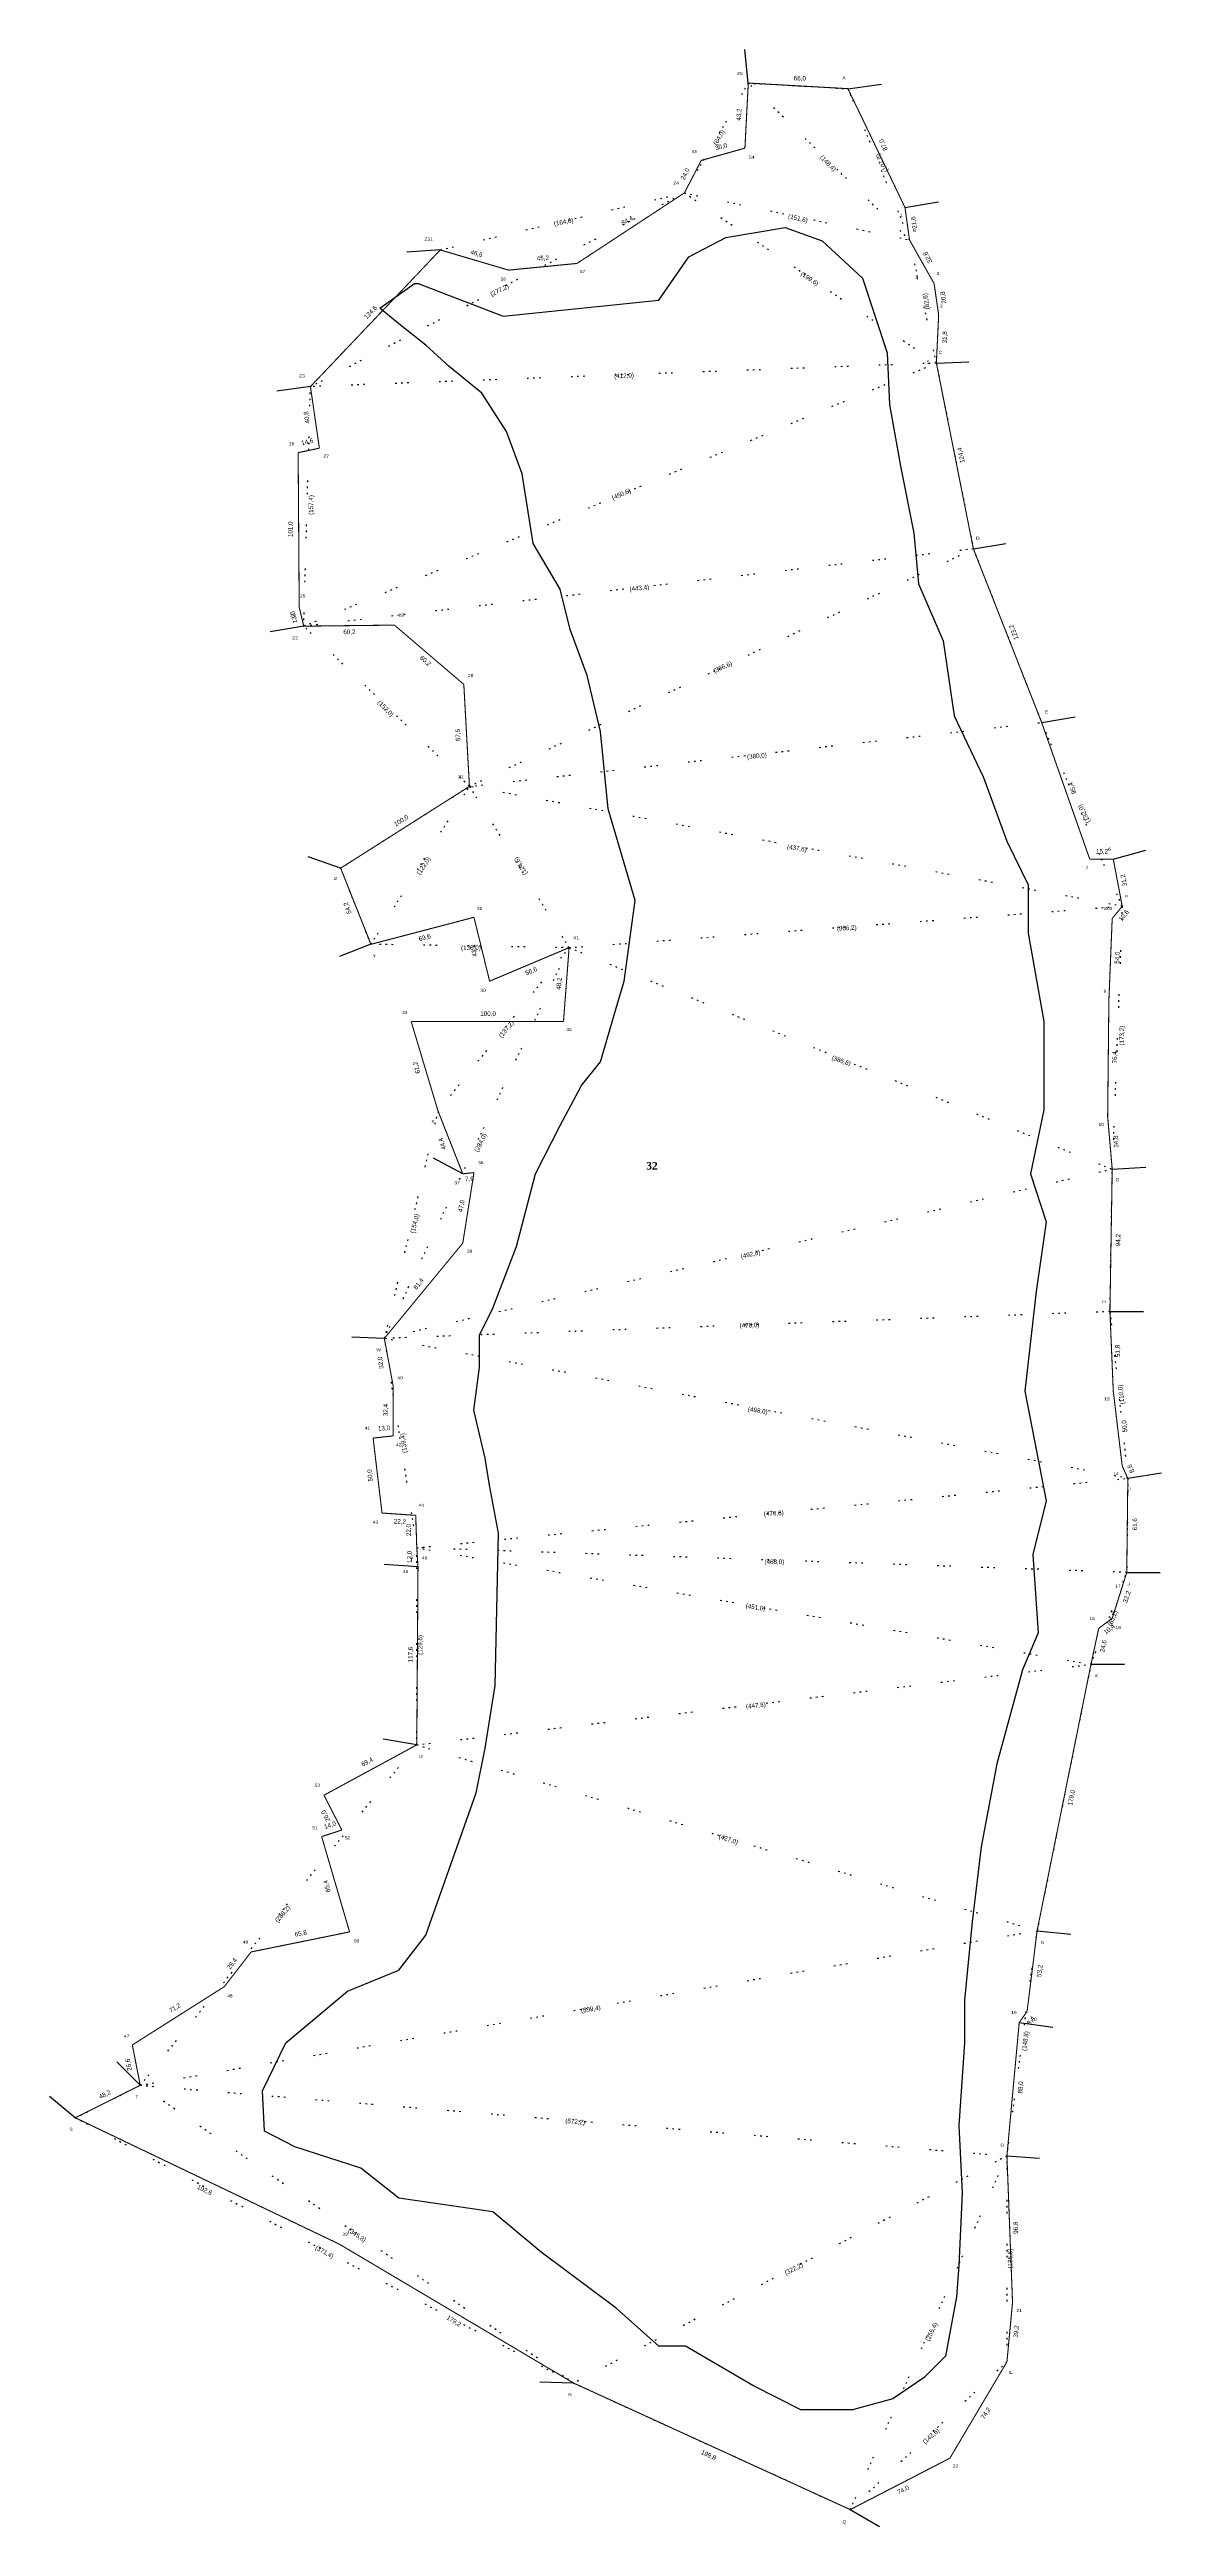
# Model space of a CAD drawing. Header units: metres. Extents: x 483 to 1216, y 366 to 1999.
import ezdxf
from ezdxf.enums import TextEntityAlignment as Align

# ---------------------------------------------------------------- set-up
doc = ezdxf.new("R2010")
doc.units = ezdxf.units.M
doc.linetypes.add('CHAINLINE', pattern=[29, -10, 1, -3, 1, -3, 1, -10])
for name, color, linetype in [('BLUE_STROKES', 5, 'Continuous'), ('BOUNDARY_DIMENSIONS', 220, 'Continuous'), ('CHAIN_LINES', 251, 'CHAINLINE'), ('CHAINLINE_DIMENSIONS', 251, 'Continuous'), ('SEPARATION_LINE', 7, 'Continuous'), ('STONES', 7, 'Continuous'), ('SURVEY_NUMBER', 1, 'Continuous')]:
    doc.layers.add(name, color=color, linetype=linetype)
doc.layers.add('BOUNDARY', color=1, linetype='Continuous', lineweight=100)
doc.styles.add('TIMES_NEW_ROMAN', font='timesbd.ttf')

msp = doc.modelspace()

# ---------------------------------------------------------------- linework, layer by layer
at = {"layer": 'BLUE_STROKES'}
for points in [[(928.5, 1874.8), (967.7, 1881.4)], [(967.7, 1881.4), (992, 1872.6)], [(884.3, 1833.5), (904.2, 1862.2)], [(904.2, 1862.2), (928.5, 1874.8)], [(992, 1872.6), (1018.6, 1848.2)], [(1018.6, 1848.2), (1034.8, 1798.8)], [(700.5, 1828.3), (723.3, 1844.5)], [(723.3, 1844.5), (725.6, 1844.5)], [(725.6, 1844.5), (781.7, 1823.1)], [(781.7, 1823.1), (884.3, 1833.5)], [(713, 1818), (700.5, 1828.3)], [(730.7, 1803.9), (713, 1818)], [(746.2, 1789.9), (730.7, 1803.9)], [(1034.8, 1798.8), (1036.3, 1764.8)], [(767.6, 1772.2), (746.2, 1789.9)], [(783.9, 1747.1), (767.6, 1772.2)], [(1036.3, 1764.8), (1043.7, 1724.2)], [(794.2, 1719.1), (783.9, 1747.1)], [(801.6, 1673.3), (794.2, 1719.1)], [(1043.7, 1724.2), (1052.5, 1679.9)], [(819.3, 1643), (801.6, 1673.3)], [(1052.5, 1679.9), (1055.5, 1646.7)], [(825.9, 1616.5), (819.3, 1643)], [(1055.5, 1646.7), (1071.7, 1609.1)], [(837, 1586.2), (825.9, 1616.5)], [(1071.7, 1609.1), (1079.1, 1559.6)], [(845.9, 1549.3), (837, 1586.2)], [(1079.1, 1559.6), (1098.3, 1519)], [(851, 1498.4), (845.9, 1549.3)], [(1098.3, 1519), (1113.8, 1477)], [(868.8, 1437.8), (851, 1498.4)], [(1113.8, 1477), (1127.8, 1448.2)], [(861.4, 1384.7), (868.8, 1437.8)], [(1127.8, 1448.2), (1127.8, 1416.4)], [(1127.8, 1416.4), (1138.2, 1358.1)], [(856.2, 1367), (861.4, 1384.7)], [(845.9, 1331.5), (856.2, 1367)], [(1138.2, 1358.1), (1138.2, 1317.5)], [(833.3, 1316), (845.9, 1331.5)], [(819.3, 1289.5), (833.3, 1316)], [(1138.2, 1317.5), (1138.2, 1299.8)], [(1138.2, 1299.8), (1129.3, 1257.7)], [(803.1, 1257.7), (819.3, 1289.5)], [(790.5, 1209.8), (803.1, 1257.7)], [(1129.3, 1257.7), (1139.6, 1226)], [(1139.6, 1226), (1133, 1180.2)], [(775, 1169.2), (790.5, 1209.8)], [(1133, 1180.2), (1125.6, 1114.5)], [(766.2, 1151.4), (775, 1169.2)], [(766.2, 1130), (766.2, 1151.4)], [(762.5, 1102), (766.2, 1130)], [(1125.6, 1114.5), (1139.6, 1042.2)], [(769.8, 1070.3), (762.5, 1102)], [(772.8, 1052.5), (769.8, 1070.3)], [(778.7, 1020.8), (772.8, 1052.5)], [(1139.6, 1042.2), (1130.8, 1006.8)], [(776.5, 920.4), (778.7, 1020.8)], [(1130.8, 1006.8), (1134.5, 955.1)], [(1134.5, 955.1), (1124.1, 930.8)], [(1124.1, 930.8), (1107.2, 868.8)], [(769.8, 879.1), (776.5, 920.4)], [(763.9, 849.6), (769.8, 879.1)], [(1107.2, 868.8), (1096.8, 814.1)], [(730.7, 755.8), (763.9, 849.6)], [(1096.8, 814.1), (1090.9, 764.7)], [(713, 732.9), (730.7, 755.8)], [(1090.9, 764.7), (1085.8, 713)], [(638.5, 685), (679.1, 718.9)], [(679.1, 718.9), (713, 732.9)], [(1085.8, 713), (1085.8, 685)], [(623, 653.2), (638.5, 685)], [(1085.8, 685), (1082.1, 630.3)], [(624.4, 626.7), (623, 653.2)], [(644.4, 616.3), (624.4, 626.7)], [(1082.1, 630.3), (1084.3, 586.1)], [(687.9, 602.3), (644.4, 616.3)], [(713, 582.4), (687.9, 602.3)], [(775, 573.5), (713, 582.4)], [(806.8, 546.9), (775, 573.5)], [(1084.3, 586.1), (1082.1, 538.1)], [(856.2, 510), (806.8, 546.9)], [(1082.1, 538.1), (1080.6, 517.4)], [(884.3, 484.9), (856.2, 510)], [(1080.6, 517.4), (1073.2, 478.3)], [(902, 484.9), (884.3, 484.9)], [(946.3, 459.1), (902, 484.9)], [(1073.2, 478.3), (1059.2, 464.3)], [(978, 442.9), (946.3, 459.1)], [(1059.2, 464.3), (1038.5, 450.2)], [(1011.9, 442.9), (978, 442.9)], [(1038.5, 450.2), (1011.9, 442.9)]]:
    msp.add_lwpolyline(points, dxfattribs=at)
at = {"layer": 'BOUNDARY', "const_width": 0.7}
for points in [[(941.1, 1933.8), (943.3, 1976.7)], [(943.3, 1976.7), (1009, 1973)], [(1009, 1973), (1046.6, 1894.7)], [(912.3, 1925.7), (941.1, 1933.8)], [(901.2, 1904.3), (912.3, 1925.7)], [(830.4, 1857.8), (901.2, 1904.3)], [(1046.6, 1894.7), (1049.6, 1873.3)], [(654.7, 1776.6), (740.3, 1866.7)], [(740.3, 1866.7), (785.3, 1853.4)], [(1049.6, 1873.3), (1065.8, 1844.5)], [(785.3, 1853.4), (830.4, 1857.8)], [(1065.8, 1844.5), (1068.8, 1823.9)], [(1068.8, 1823.9), (1067.3, 1792.1)], [(1067.3, 1792.1), (1091.7, 1669.6)], [(660.6, 1736), (654.7, 1776.6)], [(646.6, 1733.1), (660.6, 1736)], [(647.3, 1631.2), (646.6, 1733.1)], [(1091.7, 1669.6), (1136.7, 1555.2)], [(650.3, 1618.7), (647.3, 1631.2)], [(710.1, 1619.4), (650.3, 1618.7)], [(755.8, 1580.3), (710.1, 1619.4)], [(759.5, 1513.1), (755.8, 1580.3)], [(1136.7, 1555.2), (1168.4, 1465.1)], [(674.6, 1459.2), (759.5, 1513.1)], [(694.6, 1409), (674.6, 1459.2)], [(1168.4, 1465.1), (1183.9, 1465.1)], [(1183.9, 1465.1), (1189.8, 1434.1)], [(762.5, 1426.8), (694.6, 1409)], [(772.8, 1384.7), (762.5, 1426.8)], [(1183.2, 1426), (1181, 1372.1)], [(1189.8, 1434.1), (1183.2, 1426)], [(825.2, 1406.8), (772.8, 1384.7)], [(821.5, 1358.1), (825.2, 1406.8)], [(1181, 1372.1), (1180.2, 1295.4)], [(738.8, 1299.1), (721.1, 1358.1)], [(721.1, 1358.1), (821.5, 1358.1)], [(755.1, 1257.7), (738.8, 1299.1)], [(1180.2, 1295.4), (1183.2, 1260.7)], [(755.1, 1212), (762.5, 1258.5)], [(762.5, 1258.5), (755.1, 1257.7)], [(1183.2, 1260.7), (1181.7, 1166.9)], [(703.4, 1149.2), (755.1, 1212)], [(1181.7, 1166.9), (1183.9, 1114.5)], [(709.3, 1117.5), (703.4, 1149.2)], [(709.3, 1085), (709.3, 1117.5)], [(1183.9, 1114.5), (1189.8, 1065.1)], [(696, 1083.5), (709.3, 1085)], [(701.9, 1034.1), (696, 1083.5)], [(1189.8, 1065.1), (1193.5, 1057)], [(1193.5, 1057), (1192.8, 995)], [(724.1, 1032.6), (701.9, 1034.1)], [(724.8, 1011.2), (724.1, 1032.6)], [(725.6, 998.7), (724.8, 1011.2)], [(724.8, 881.3), (725.6, 998.7)], [(1192.8, 995), (1183.2, 964.7)], [(1183.2, 964.7), (1174.3, 958.1)], [(1174.3, 958.1), (1169.2, 934.4)], [(1169.2, 934.4), (1133.7, 758.8)], [(663.6, 848.1), (724.8, 881.3)], [(675.4, 825.2), (663.6, 848.1)], [(662.1, 820.8), (675.4, 825.2)], [(680.5, 758), (662.1, 820.8)], [(615.6, 744.8), (680.5, 758)], [(1133.7, 758.8), (1127.1, 705.6)], [(597.9, 721.9), (615.6, 744.8)], [(537.3, 683.5), (597.9, 721.9)], [(1127.1, 705.6), (1121.9, 698.3)], [(1121.9, 698.3), (1113.8, 610.4)], [(542.5, 656.9), (537.3, 683.5)], [(499.7, 635.5), (542.5, 656.9)], [(673.9, 552.1), (499.7, 635.5)], [(1113.8, 610.4), (1117.5, 513.7)], [(828.2, 460.6), (673.9, 552.1)], [(1117.5, 513.7), (1113.8, 474.6)], [(1113.8, 474.6), (1076.2, 411.1)], [(1010.5, 377.2), (828.2, 460.6)], [(1076.2, 411.1), (1010.5, 377.2)]]:
    msp.add_lwpolyline(points, dxfattribs=at)
at = {"layer": 'CHAIN_LINES', "linetype": 'CHAINLINE'}
for points in [[(943.3, 1976.7), (901.2, 1904.3)], [(1049.6, 1873.3), (943.3, 1976.7)], [(943.3, 1976.7), (1009, 1973)], [(1009, 1973), (1049.6, 1873.3)], [(654.7, 1776.6), (901.2, 1904.3)], [(740.3, 1866.7), (901.2, 1904.3)], [(901.2, 1904.3), (1067.3, 1792.1)], [(901.2, 1904.3), (1049.6, 1873.3)], [(654.7, 1776.6), (740.3, 1866.7)], [(1067.3, 1792.1), (1049.6, 1873.3)], [(650.3, 1618.7), (1067.3, 1792.1)], [(1067.3, 1792.1), (654.7, 1776.6)], [(1067.3, 1792.1), (1091.7, 1669.6)], [(650.3, 1618.7), (654.7, 1776.6)], [(1091.7, 1669.6), (650.3, 1618.7)], [(759.5, 1513.1), (1091.7, 1669.6)], [(1091.7, 1669.6), (1136.7, 1555.2)], [(759.5, 1513.1), (650.3, 1618.7)], [(759.5, 1513.1), (1136.7, 1555.2)], [(1189.8, 1434.1), (1136.7, 1555.2)], [(674.6, 1459.2), (759.5, 1513.1)], [(694.6, 1409), (759.5, 1513.1)], [(1189.8, 1434.1), (759.5, 1513.1)], [(759.5, 1513.1), (825.2, 1406.8)], [(694.6, 1409), (674.6, 1459.2)], [(825.2, 1406.8), (1189.8, 1434.1)], [(1189.8, 1434.1), (1183.2, 1260.7)], [(825.2, 1406.8), (694.6, 1409)], [(703.4, 1149.2), (825.2, 1406.8)], [(825.2, 1406.8), (738.8, 1299.1)], [(825.2, 1406.8), (1183.2, 1260.7)], [(738.8, 1299.1), (703.4, 1149.2)], [(1183.2, 1260.7), (703.4, 1149.2)], [(1181.7, 1166.9), (1183.2, 1260.7)], [(1181.7, 1166.9), (703.4, 1149.2)], [(1181.7, 1166.9), (1193.5, 1057)], [(1193.5, 1057), (703.4, 1149.2)], [(703.4, 1149.2), (724.8, 1011.2)], [(724.8, 1011.2), (1193.5, 1057)], [(1193.5, 1057), (1192.8, 995)], [(724.8, 881.3), (724.8, 1011.2)], [(724.8, 1011.2), (1169.2, 934.4)], [(1192.8, 995), (724.8, 1011.2)], [(1169.2, 934.4), (1192.8, 995)], [(724.8, 881.3), (1169.2, 934.4)], [(1169.2, 934.4), (1133.7, 758.8)], [(542.5, 656.9), (724.8, 881.3)], [(724.8, 881.3), (1133.7, 758.8)], [(542.5, 656.9), (1133.7, 758.8)], [(1113.8, 610.4), (1133.7, 758.8)], [(499.7, 635.5), (542.5, 656.9)], [(828.2, 460.6), (542.5, 656.9)], [(542.5, 656.9), (1113.8, 610.4)], [(499.7, 635.5), (828.2, 460.6)], [(1113.8, 610.4), (828.2, 460.6)], [(1010.5, 377.2), (1113.8, 610.4)], [(1113.8, 610.4), (1113.8, 474.6)], [(1113.8, 474.6), (1010.5, 377.2)], [(828.2, 460.6), (1010.5, 377.2)]]:
    msp.add_lwpolyline(points, dxfattribs=at)
at = {"layer": 'SEPARATION_LINE'}
for points in [[(943.3, 1976.7), (941.1, 1998.8)], [(1009, 1973), (1031.1, 1975.9)], [(1046.6, 1894.7), (1068.8, 1898.4)], [(740.3, 1866.7), (718.2, 1865.2)], [(1067.3, 1792.1), (1088.7, 1792.9)], [(654.7, 1776.6), (632.6, 1773.7)], [(1091.7, 1669.6), (1113.1, 1673.3)], [(650.3, 1618.7), (628.1, 1615)], [(1136.7, 1555.2), (1158.8, 1558.9)], [(1183.9, 1465.1), (1205.3, 1471)], [(674.6, 1459.2), (653.2, 1466.6)], [(694.6, 1409), (673.9, 1400.9)], [(755.1, 1257.7), (735.9, 1268.1)], [(1183.2, 1260.7), (1205.3, 1262.2)], [(1181.7, 1166.9), (1203.9, 1166.9)], [(703.4, 1149.2), (682, 1150)], [(1193.5, 1057), (1215.7, 1060.7)], [(725.6, 998.7), (703.4, 1000.1)], [(1192.8, 995), (1214.9, 995)], [(1169.2, 934.4), (1191.3, 934.4)], [(724.8, 881.3), (702.7, 885)], [(1133.7, 758.8), (1155.9, 756.6)], [(1121.9, 698.3), (1144.1, 695.3)], [(542.5, 656.9), (527, 672.4)], [(499.7, 635.5), (482.7, 649.5)], [(1113.8, 610.4), (1135.2, 608.9)], [(828.2, 460.6), (806, 461.3)], [(1010.5, 377.2), (1029.7, 366.1)]]:
    msp.add_lwpolyline(points, dxfattribs=at)

# ---------------------------------------------------------------- texts
at = {"layer": 'BOUNDARY_DIMENSIONS', "width": 0.9}
for s, rotation, p in [('66,0', -1.273, (977.3, 1979.9)), ('43,2', 86.8636, (937.1, 1955.9)), ('30,0', 15.0184, (925.4, 1934.8)), ('87,0', 114.2613, (1032.3, 1935.9)), ('24,0', 63.0939, (901.6, 1916.8)), ('84,4', 30.556, (863.5, 1886.1)), ('21,6', 98.6864, (1052.4, 1884.7)), ('46,6', -16.0664, (764.2, 1864.4)), ('45,2', 1.9863, (807.9, 1861.4)), ('32,6', 118.6105, (1061.5, 1861.7)), ('124,6', 45.971, (694.3, 1825.6)), ('20,8', 97.9072, (1071.8, 1835.3)), ('31,8', 88.4518, (1072.8, 1809.1)), ('40,8', 96.9343, (652.2, 1756.3)), ('14,6', 13.1632, (652.6, 1740.3)), ('124,4', 101.3099, (1083.5, 1731.4)), ('101,0', 90, (641.4, 1682.6)), ('13,0', 103.6504, (643.7, 1624.6)), ('60,2', 0.5907, (680.4, 1615)), ('123,2', 111.9487, (1118.3, 1614.7)), ('60,2', -42.6338, (730.5, 1595.9)), ('67,6', 91.5275, (751.9, 1546.9)), ('95,4', 109.6538, (1156.9, 1511.9)), ('100,0', 32.4276, (714.5, 1490.6)), ('31,2', 101.1547, (1190.8, 1451.2)), ('54,2', 109.9164, (679.1, 1432.8)), ('10,6', 52.6668, (1190.8, 1428)), ('69,6', 15.9454, (730, 1413.5)), ('43,2', 102.6996, (762.4, 1404.8)), ('56,6', 23.1986, (800.2, 1391.4)), ('54,0', 87.6141, (1186.5, 1400.2)), ('48,2', 85.3645, (818.5, 1383.1)), ('100,0', 0.2274, (771.8, 1363.3)), ('61,2', 106.1645, (724.6, 1327.7)), ('76,4', 90, (1184.8, 1334.5)), ('44,4', 108.6579, (741.6, 1277.4)), ('34,8', 93.1798, (1185.6, 1278.9)), ('7,6', 3.9116, (759.5, 1254.5)), ('47,0', 78.9965, (754.1, 1236.5)), ('94,2', 89.2462, (1187, 1214)), ('81,4', 52.2532, (725.9, 1185.2)), ('51,8', 91.5694, (1186.7, 1141)), ('32,0', 98.455, (700.9, 1133.2)), ('32,4', 89.2152, (704.2, 1102)), ('50,0', 96.1702, (1191.3, 1091.3)), ('13,0', 3.4682, (703.2, 1090.1)), ('50,0', 95.3322, (693.9, 1058.9)), ('8,8', 113.8059, (1195.5, 1063.3)), ('22,2', -1.2124, (713.7, 1028.6)), ('61,6', 90, (1198.1, 1026.7)), ('22,0', 90.7639, (719.4, 1022.9)), ('12,0', 92.3215, (720, 1005.2)), ('32,2', 71.3126, (1192.8, 978.9)), ('24,6', 77.9052, (1177.3, 946.4)), ('10,4', 38.4537, (1181.2, 957.7)), ('117,6', 90, (720.6, 940.8)), ('69,4', 28.1063, (692, 870.1)), ('179,0', 78.8453, (1156.3, 846.5)), ('26,0', 116.5651, (664.7, 834.4)), ('14,0', 18.1219, (667.6, 828.5)), ('65,4', 105.732, (665.5, 788.1)), ('65,8', 10.1247, (648.3, 757)), ('29,4', 52.9801, (603, 737.1)), ('53,2', 82.9716, (1135.4, 732.3)), ('71,2', 32.0674, (565.3, 708)), ('8,4', 55.2568, (1129.5, 699.6)), ('26,6', 100.2348, (534.8, 670.4)), ('48,2', 25.3959, (519.1, 650.9)), ('88,0', 86.1859, (1122.7, 655.5)), ('192,6', -25.4193, (585, 588)), ('96,8', 91.5482, (1119.5, 563)), ('179,2', -30.7627, (749.3, 501.6)), ('39,2', 83.746, (1119.8, 494.6)), ('74,2', 56.9151, (1099.8, 440.8)), ('199,8', -24.2744, (917.2, 413.2)), ('74,0', 25.8045, (1045.4, 390.3))]:
    msp.add_text(s, height=3, rotation=rotation, dxfattribs=at).set_placement(p, align=Align.MIDDLE_CENTER)
msp.add_text('15,2', height=3, dxfattribs=at).set_placement((1176.5, 1470.3), align=Align.MIDDLE_CENTER)
at = {"layer": 'CHAINLINE_DIMENSIONS', "width": 0.9}
for s, rotation, p in [('(84,0)', 59.0362, (924, 1940.9)), ('(148,4)', -45, (995.9, 1923.9)), ('(107,8)', 116.5651, (1031.3, 1924)), ('(164,6)', 10.6197, (821.6, 1885.2)), ('(151,6)', -13.2405, (976.1, 1887.6)), ('(199,6)', -33.6901, (983.8, 1847.8)), ('(277,2)', 26.5651, (779.3, 1840.2)), ('(82,6)', 100.3048, (1060.5, 1832.8)), ('(412,0)', 2.3859, (861.4, 1783.9)), ('(157,4)', 90, (655, 1698.6)), ('(450,6)', 23.1986, (859.6, 1705.7)), ('(443,4)', 5.4403, (871.5, 1643.9)), ('(366,6)', 24.7751, (926.4, 1591.8)), ('(152,0)', -45, (704.3, 1564.5)), ('(380,0)', 5.7106, (949, 1533.2)), ('(132,0)', 116.5651, (1164.6, 1495)), ('(437,6)', -9.4623, (975.4, 1472.4)), ('(122,0)', 57.9946, (729.2, 1460.8)), ('(124,6)', 119.7449, (793.3, 1460.6)), ('(366,2)', 2.4896, (1008.2, 1419.8)), ('(137,2)', 49.3987, (783.8, 1353.1)), ('(173,2)', 90, (1189.5, 1348.8)), ('(386,6)', -18.4349, (1004.6, 1332.3)), ('(284,0)', 63.4349, (766.8, 1278.3)), ('(154,0)', 75.9638, (723.4, 1224.9)), ('(492,0)', 12.5288, (944.8, 1204.7)), ('(478,0)', 2.2026, (944.1, 1157.9)), ('(110,0)', 97.125, (1189, 1112.2)), ('(498,0)', -9.4623, (949.6, 1101.8)), ('(139,4)', 97.125, (716.1, 1080.2)), ('(470,6)', 2.6026, (960.1, 1034)), ('(451,0)', -8.9726, (948.1, 972.1)), ('(65,2)', 68.1986, (1183.5, 964.8)), ('(129,6)', 90, (727, 947.2)), ('(447,8)', 5.4403, (948.3, 907.3)), ('(427,0)', -18.4349, (930.3, 819.1)), ('(288,2)', 49.3987, (636.3, 769.9)), ('(599,4)', 9.4623, (839.5, 707.2)), ('(148,8)', 82.875, (1125.9, 686.1)), ('(572,2)', -5.4403, (829.2, 633)), ('(345,8)', -33.6901, (685.5, 558.2)), ('(371,4)', -28.6105, (664, 547.1)), ('(322,2)', 26.5651, (973.3, 536)), ('(135,6)', 90, (1115.9, 542.7)), ('(255,4)', 63.4349, (1064, 494.5)), ('(142,6)', 41.1859, (1063.7, 425.7))]:
    msp.add_text(s, height=3, rotation=rotation, dxfattribs=at).set_placement(p, align=Align.MIDDLE_CENTER)
for s, p in [('(130,0)', (760.5, 1406.7)), ('(468,0)', (960.5, 1002))]:
    msp.add_text(s, height=3, dxfattribs=at).set_placement(p, align=Align.MIDDLE_CENTER)
at = {"layer": 'STONES', "width": 1.2}
for s, p in [('Z5', (937.7, 1983)), ('Z4', (895.7, 1910.7)), ('1', (1044.1, 1889.5)), ('B', (1053, 1879.7)), ('Z31', (732.6, 1873.8)), ('57', (834.1, 1852.5)), ('4', (1054.4, 1848.2)), ('3', (1068.4, 1851.1)), ('2', (1070.6, 1829.7)), ('Z3', (649.1, 1783.7)), ('5', (1061.8, 1792.8)), ('D', (1094.6, 1676.7)), ('24', (643, 1626)), ('28', (760.3, 1586.1)), ('E', (1139.9, 1562.3)), ('Z1', (753.9, 1519.5)), ('7', (1166.6, 1459.2)), ('F', (1192.8, 1440.5)), ('31', (766.2, 1432.6)), ('800', (1180.6, 1432.6)), ('X1', (829.9, 1413.2)), ('Y', (696.8, 1401.4)), ('9', (1178.4, 1378)), ('33', (716.8, 1364)), ('X', (735.5, 1292.2)), ('10', (1176, 1290.2)), ('36', (767, 1265.1)), ('38', (759.6, 1206.7)), ('W', (699.7, 1141.6)), ('40', (713.8, 1123.3)), ('41', (692.3, 1090.1)), ('42', (712.9, 1079.1)), ('14', (1185.6, 1059.9)), ('43', (697.5, 1028.1)), ('V', (721.4, 1004.3)), ('46', (730, 1004.5)), ('15', (1170, 964.6)), ('16', (1187.1, 958.7)), ('K', (1172.8, 926.8)), ('U', (727.5, 873.6)), ('51', (657.7, 826.6)), ('49', (611.9, 751.3)), ('50', (685.1, 752.1)), ('48', (601.6, 715.9)), ('T', (540.3, 649.3)), ('S', (496.9, 627.9)), ('O', (1110.8, 617.5)), ('21', (1121.9, 508.5)), ('R', (825.8, 452.9))]:
    msp.add_text(s, height=2, dxfattribs=at).set_placement(p, align=Align.MIDDLE_CENTER)
for s, rotation, p in [('A', -0.6095, (1006.4, 1980.1)), ('55', -0.4897, (907.9, 1931.5)), ('54', -0.5116, (945.6, 1927.8)), ('56', -0.4982, (781.8, 1847.4)), ('C', -0.8551, (1069.9, 1799.2)), ('26', -0.507, (642.3, 1738.9)), ('27', -0.5026, (665.1, 1730.8)), ('25', -1.5482, (649.6, 1638.5)), ('29', 0.5209, (714.6, 1626)), ('Z2', 0.4775, (644.6, 1611.1)), ('9', -180, (1181.4, 1471.7)), ('N', 89.3097, (671.3, 1452.3)), ('30', 0.4897, (768.5, 1378.7)), ('32', 0.5305, (825.2, 1352.9)), ('37', -0.5305, (751.4, 1251.8)), ('G', -0.7848, (1186.7, 1253.8)), ('H', -180, (1177.8, 1173.3)), ('13', -0.5509, (1179.7, 1109.3)), ('I', -180, (1195.3, 1050.1)), ('44', -0.4775, (727.8, 1039.2)), ('45', -1.5074, (717.4, 995.6)), ('17', -0.5405, (1187, 986)), ('J', -1.6366, (1194.1, 987.3)), ('53', -0.4982, (659.2, 854.7)), ('52', 0.507, (679.1, 820)), ('N', 0.7538, (1137.2, 751.1)), ('19', -0.5509, (1118.4, 704.8)), ('47', -1.9415, (533.6, 689.3)), ('20', -0.9963, (1131.6, 700.4)), ('23', -1.5343, (677.6, 558.7)), ('P', 90, (1116.3, 467.7)), ('22', -0.971, (1079.8, 405.9)), ('Q', -0.8425, (1006.7, 369.1))]:
    msp.add_text(s, height=2, rotation=rotation, dxfattribs=at).set_placement(p, align=Align.MIDDLE_CENTER)
at = {"layer": 'SURVEY_NUMBER', "style": 'TIMES_NEW_ROMAN'}
msp.add_text('32', height=5, dxfattribs=at).set_placement((879.8, 1263), align=Align.MIDDLE_CENTER)

doc.saveas('drawing.dxf')
